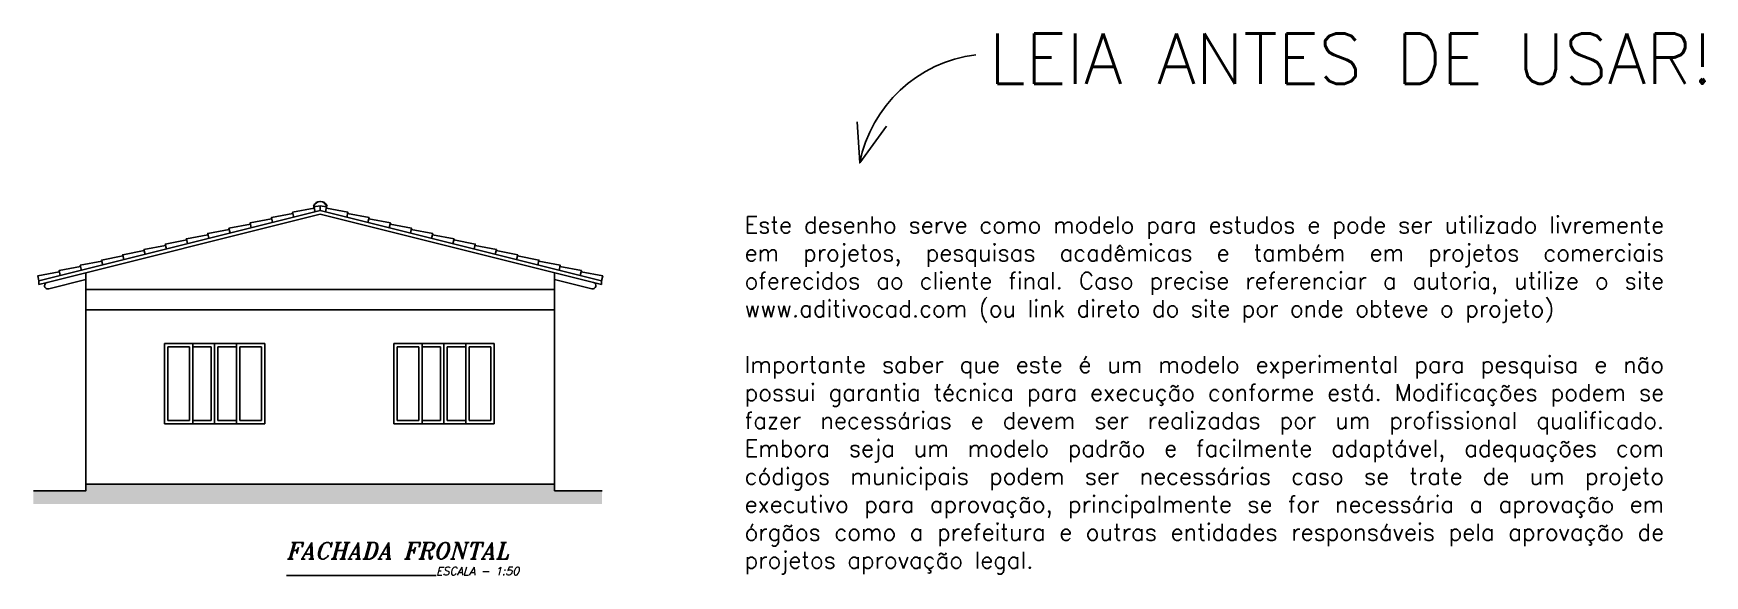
# Model space of a CAD drawing. Extents: x -31.1 to 8.5, y -9.6 to 18.4.
# Drawn here: x -29.42 to -4.5, y 10.28 to 18.37 of the extents above; entities that cross this region are included whole.
import ezdxf

# ---------------------------------------------------------------- set-up
doc = ezdxf.new("R2010")
doc.units = 0
doc.header["$MEASUREMENT"] = 0
for name, color, linetype in [('COBERTURA', 2, 'CONTINUOUS'), ('COTAS', 1, 'CONTINUOUS'), ('FACHADA', 6, 'CONTINUOUS'), ('JANELA_F', 3, 'CONTINUOUS'), ('TEXTO0', 7, 'CONTINUOUS'), ('TEXTO1', 2, 'CONTINUOUS'), ('TEXTO2', 6, 'CONTINUOUS')]:
    doc.layers.add(name, color=color, linetype=linetype)
doc.styles.add('TEXTO0', font='romans.shx')
doc.styles.add('TEXTO1', font='romant.shx')

msp = doc.modelspace()

# ---------------------------------------------------------------- texts
at = {"layer": 'COTAS', "style": 'TEXTO0'}
msp.add_text('LEIA ANTES DE USAR!', height=0.75, dxfattribs=at).set_placement((-15.173, 17.618))
at = {"layer": 'TEXTO0', "style": 'TEXTO1', "oblique": 15}
msp.add_text('ESCALA - 1:50', height=0.12, dxfattribs=at).set_placement((-23.42, 10.287))
at = {"layer": 'TEXTO1', "insert": (-18.818, 15.637), "char_height": 0.25, "width": 14.85738, "attachment_point": 1, "style": 'TEXTO0'}
msp.add_mtext('\\pxqj;Este desenho serve como modelo para estudos e pode ser utilizado livremente em projetos, pesquisas acadêmicas e também em projetos comerciais oferecidos ao cliente final. Caso precise referenciar a autoria, utilize o site www.aditivocad.com (ou link direto do site por onde obteve o projeto)^J^JImportante saber que este é um modelo experimental para pesquisa e não possui garantia técnica para execução conforme está. Modificações podem se fazer necessárias e devem ser realizadas por um profissional qualificado. Embora seja um modelo padrão e facilmente adaptável, adequações com códigos municipais podem ser necessárias caso se trate de um projeto executivo para aprovação, principalmente se for necessária a aprovação em órgãos como a prefeitura e outras entidades responsáveis pela aprovação de projetos aprovação legal.', dxfattribs=at)
at = {"layer": 'TEXTO2', "style": 'TEXTO1', "oblique": 15}
msp.add_text('FACHADA FRONTAL', height=0.25, dxfattribs=at).set_placement((-25.659, 10.525))

# ---------------------------------------------------------------- hatches: boundary and pattern name
at = {"layer": 'TEXTO0'}
msp.add_hatch(color=256, dxfattribs=at).paths.add_polyline_path([(-28.642, 11.645), (-28.642, 11.545), (-29.425, 11.545), (-29.425, 11.345), (-28.442, 11.345), (-21.852, 11.345), (-20.944, 11.345), (-20.944, 11.545), (-21.652, 11.545), (-21.652, 11.645)])

# ---------------------------------------------------------------- linework, layer by layer
at = {"layer": 'COBERTURA'}
for q in [(-29.342, 14.675), (-25.147, 15.797), (-25.147, 15.797), (-20.952, 14.675)]:
    msp.add_line((-25.147, 15.724), q, dxfattribs=at)
for points in [[(-25.542, 15.624), (-25.559, 15.699), (-25.238, 15.76)], [(-25.225, 15.704), (-25.243, 15.779), (-25.147, 15.797)], [(-25.069, 15.704), (-25.052, 15.779), (-25.147, 15.797)], [(-24.752, 15.624), (-24.735, 15.699), (-25.056, 15.76)], [(-26.492, 15.387), (-26.509, 15.462), (-26.188, 15.523)], [(-26.175, 15.466), (-26.193, 15.541), (-25.872, 15.602)], [(-25.858, 15.545), (-25.876, 15.62), (-25.555, 15.681)], [(-24.436, 15.545), (-24.418, 15.62), (-24.739, 15.681)], [(-24.119, 15.466), (-24.101, 15.541), (-24.422, 15.602)], [(-23.802, 15.387), (-23.785, 15.462), (-24.106, 15.523)], [(-27.759, 15.071), (-27.776, 15.146), (-27.455, 15.206)], [(-27.442, 15.15), (-27.459, 15.225), (-27.138, 15.286)], [(-27.125, 15.229), (-27.143, 15.304), (-26.822, 15.365)], [(-26.808, 15.308), (-26.826, 15.383), (-26.505, 15.444)], [(-23.486, 15.308), (-23.468, 15.383), (-23.789, 15.444)], [(-23.169, 15.229), (-23.151, 15.304), (-23.472, 15.365)], [(-22.852, 15.15), (-22.835, 15.225), (-23.156, 15.286)], [(-22.536, 15.071), (-22.518, 15.146), (-22.839, 15.206)], [(-28.709, 14.833), (-28.726, 14.908), (-28.405, 14.969)], [(-28.392, 14.912), (-28.409, 14.987), (-28.089, 15.048)], [(-28.075, 14.991), (-28.093, 15.066), (-27.772, 15.127)], [(-22.219, 14.991), (-22.201, 15.066), (-22.522, 15.127)], [(-21.902, 14.912), (-21.885, 14.987), (-22.206, 15.048)], [(-21.585, 14.833), (-21.568, 14.908), (-21.889, 14.969)], [(-29.342, 14.675), (-29.36, 14.75), (-29.039, 14.811)], [(-29.025, 14.754), (-29.043, 14.829), (-28.722, 14.89)], [(-21.269, 14.754), (-21.251, 14.829), (-21.572, 14.89)], [(-20.952, 14.675), (-20.934, 14.75), (-21.255, 14.811)]]:
    msp.add_lwpolyline(points, dxfattribs=at)
for centre, start, end in [((-25.152, 15.758), 11.677, 161.1309), ((-25.142, 15.758), 18.8691, 168.323)]:
    msp.add_arc(centre, 0.103, start, end, dxfattribs=at)
at = {"layer": 'COTAS'}
msp.add_lwpolyline([(-16.7, 16.985), (-17.1, 16.437), (-17.139, 17.051)], dxfattribs=at)
msp.add_arc((-15.118, 16.045), 2.021, 97.1831, 168.8116, dxfattribs=at)
at = {"layer": 'FACHADA'}
for p, q in [((-28.642, 14.798), (-28.642, 11.545)), ((-21.652, 14.798), (-21.652, 11.545))]:
    msp.add_line(p, q, dxfattribs=at)
msp.add_lwpolyline([(-29.425, 11.545), (-28.642, 11.545), (-28.642, 11.645), (-21.652, 11.645), (-21.652, 11.545), (-20.944, 11.545)], dxfattribs=at)
at = {"layer": 'JANELA_F'}
for p, q in [((-27.472, 13.741), (-25.972, 13.741)), ((-27.472, 13.741), (-27.472, 12.545)), ((-27.047, 13.741), (-27.047, 12.545)), ((-26.722, 12.545), (-26.722, 13.741)), ((-26.722, 12.545), (-26.722, 13.741)), ((-26.397, 13.741), (-26.397, 12.545)), ((-25.972, 13.741), (-25.972, 12.545)), ((-24.052, 13.741), (-22.552, 13.741)), ((-24.052, 13.741), (-24.052, 12.545)), ((-23.627, 13.741), (-23.627, 12.545)), ((-23.302, 12.545), (-23.302, 13.741)), ((-23.302, 12.545), (-23.302, 13.741)), ((-22.977, 13.741), (-22.977, 12.545)), ((-22.552, 13.741), (-22.552, 12.545)), ((-27.422, 13.691), (-27.422, 12.595)), ((-27.097, 13.691), (-27.422, 13.691)), ((-27.097, 13.691), (-27.097, 12.595)), ((-26.772, 13.691), (-27.047, 13.691)), ((-26.772, 13.691), (-26.772, 12.595)), ((-26.672, 13.691), (-26.397, 13.691)), ((-26.672, 13.691), (-26.672, 12.595)), ((-26.347, 13.691), (-26.347, 12.595)), ((-26.347, 13.691), (-26.022, 13.691)), ((-26.022, 13.691), (-26.022, 12.595)), ((-24.002, 13.691), (-24.002, 12.595)), ((-23.677, 13.691), (-24.002, 13.691)), ((-23.677, 13.691), (-23.677, 12.595)), ((-23.352, 13.691), (-23.627, 13.691)), ((-23.352, 13.691), (-23.352, 12.595)), ((-23.252, 13.691), (-22.977, 13.691)), ((-23.252, 13.691), (-23.252, 12.595)), ((-22.927, 13.691), (-22.927, 12.595)), ((-22.927, 13.691), (-22.602, 13.691)), ((-22.602, 13.691), (-22.602, 12.595)), ((-27.472, 12.545), (-25.972, 12.545)), ((-27.422, 12.595), (-27.097, 12.595)), ((-27.047, 12.595), (-26.772, 12.595)), ((-26.397, 12.595), (-26.672, 12.595)), ((-26.022, 12.595), (-26.347, 12.595)), ((-24.052, 12.545), (-22.552, 12.545)), ((-24.002, 12.595), (-23.677, 12.595)), ((-23.627, 12.595), (-23.352, 12.595)), ((-22.977, 12.595), (-23.252, 12.595)), ((-22.602, 12.595), (-22.927, 12.595))]:
    msp.add_line(p, q, dxfattribs=at)
at = {"layer": 'TEXTO0'}
for p, q in [((-25.147, 15.672), (-29.221, 14.654)), ((-25.147, 15.672), (-21.073, 14.654)), ((-29.342, 14.675), (-29.342, 14.623)), ((-29.221, 14.654), (-29.342, 14.623)), ((-28.642, 14.695), (-29.196, 14.557)), ((-21.652, 14.545), (-28.642, 14.545)), ((-21.652, 14.695), (-21.098, 14.557)), ((-21.073, 14.654), (-20.952, 14.623)), ((-20.952, 14.675), (-20.952, 14.623)), ((-21.652, 14.245), (-28.642, 14.245)), ((-23.42, 10.279), (-25.648, 10.279))]:
    msp.add_line(p, q, dxfattribs=at)
for centre, start, end in [((-29.209, 14.605), 104.0362, 284.0362), ((-21.086, 14.605), 255.9638, 75.9638)]:
    msp.add_arc(centre, 0.05, start, end, dxfattribs=at)

msp.set_redraw_order([(e.dxf.handle, doc.entitydb.next_handle()) for e in msp.query("TEXT MTEXT ATTDEF DIMENSION ARC_DIMENSION")])  # texts and dimensions are drawn at this point

doc.saveas('drawing.dxf')
